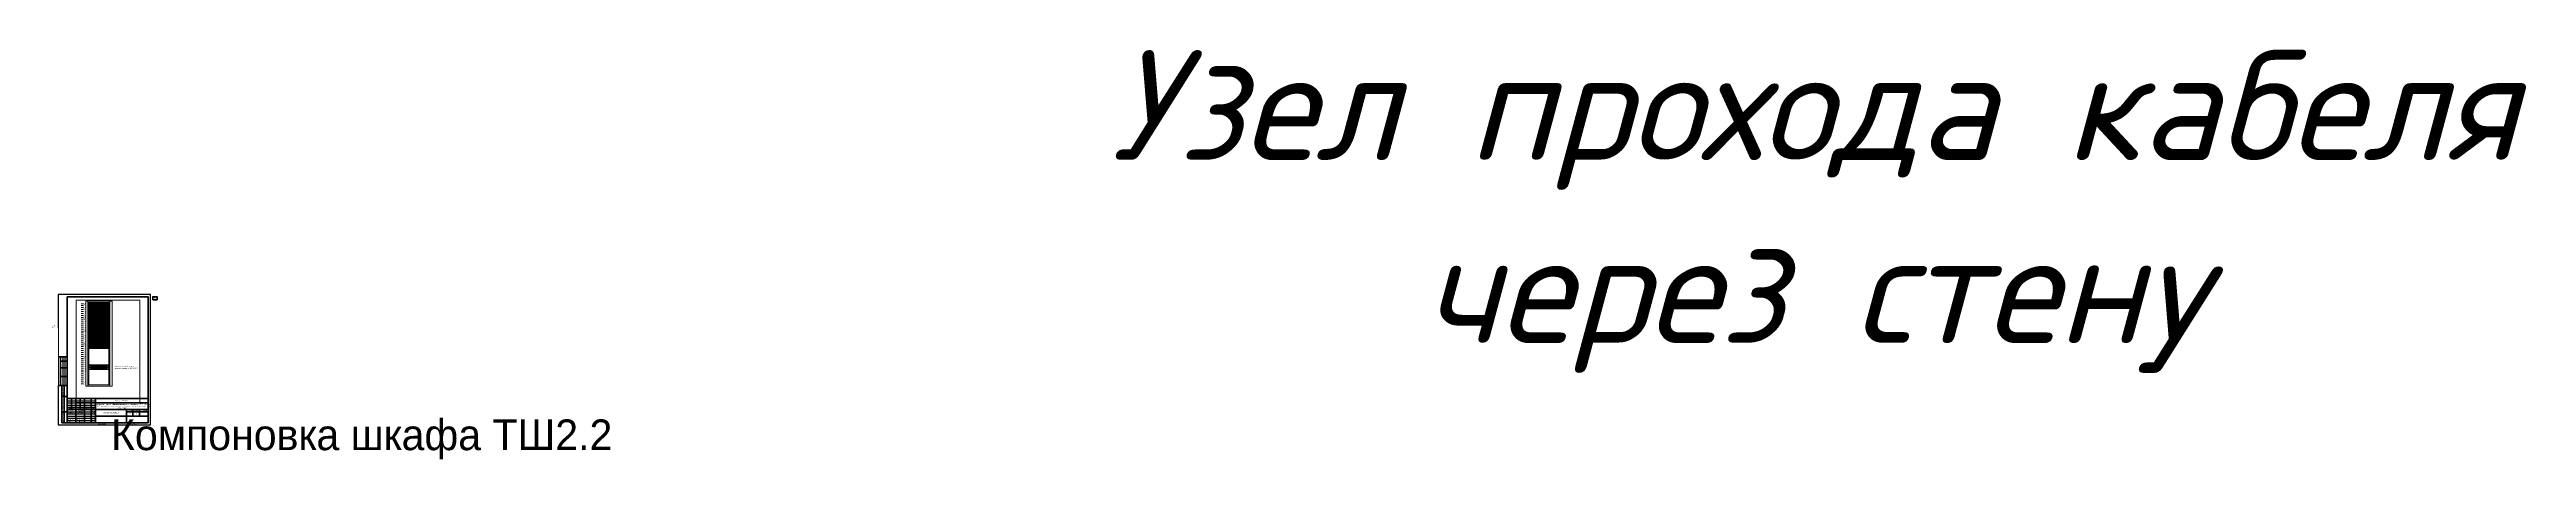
# Paper-space layout '11Компоновка шкафа ТШ1 СБ' of a CAD drawing. Extents: x -20 to 5624, y -79 to 855.
# The model-space entities are those that its viewports show. They can reach past a viewport. Long polylines and large blocks are cut down to what shows.
import ezdxf
from ezdxf import colors
from ezdxf.entities.mleader import LeaderData, LeaderLine
from ezdxf.enums import TextEntityAlignment as Align
from ezdxf.math import Vec2, Vec3

# ---------------------------------------------------------------- set-up
doc = ezdxf.new("R2018")
doc.units = 0
doc.header["$LTSCALE"] = 100
doc.set_wipeout_variables(frame=1)
doc.layers.get('Defpoints').update_dxf_attribs({"color": 42})
for name, color, linetype in [('PDF _KIP_TEKST', 7, 'Continuous'), ('PDF _KIP_стойка', 7, 'Continuous'), ('PDF _СКС схема', 7, 'Continuous'), ('PDF _Текст', 7, 'Continuous'), ('СС. Текст', 7, 'Continuous')]:
    doc.layers.add(name, color=color, linetype=linetype)
doc.layers.add('PDF _СКУД', color=190, linetype='Continuous', true_color=0x7f00ff)
doc.styles.add('ISOCPEUR', font='isocpeui.ttf', dxfattribs={"height": 250})
doc.styles.get("Standard").update_dxf_attribs({"font": 'arial.ttf'})

# ---------------------------------------------------------------- blocks, each defined once
blk = doc.blocks.new('*U94')
at = {"linetype": 'Continuous', "lineweight": 25}
for p, q in [((210, 297), (0, 297)), ((0, 297), (0, 0)), ((210, 0), (210, 297)), ((10, 155), (10, 90)), ((15, 155), (15, 90)), ((0, 0), (210, 0)), ((20, 55), (85, 55)), ((20, 50), (85, 50)), ((20, 45), (85, 45)), ((20, 30), (85, 30)), ((20, 25), (85, 25)), ((20, 20), (85, 20)), ((20, 15), (85, 15)), ((20, 10), (85, 10))]:
    blk.add_line(p, q, dxfattribs=at)
at = {"linetype": 'Continuous', "lineweight": 60}
for p, q in [((205, 292), (20, 292)), ((20, 292), (20, 5)), ((205, 5), (205, 292)), ((20, 155), (0, 155)), ((5, 155), (5, 90)), ((20, 145), (5, 145)), ((20, 130), (5, 130)), ((20, 90), (0, 90)), ((20, 110), (5, 110)), ((8, 90), (8, 5)), ((8, 65), (20, 65)), ((13, 90), (13, 5)), ((20, 60), (205, 60)), ((20, 5), (20, 60)), ((30, 60), (30, 35)), ((40, 60), (40, 5)), ((50, 60), (50, 35)), ((60, 60), (60, 5)), ((75, 60), (75, 5)), ((85, 5), (85, 60)), ((205, 5), (205, 60)), ((8, 30), (20, 30)), ((8, 5), (20, 5)), ((20, 40), (85, 40)), ((20, 35), (205, 35)), ((20, 5), (205, 5)), ((85, 50), (205, 50)), ((85, 20), (205, 20)), ((155, 35), (155, 5)), ((155, 30), (205, 30)), ((170, 35), (170, 20)), ((185, 35), (185, 20))]:
    blk.add_line(p, q, dxfattribs=at)
at = {"linetype": 'Continuous', "lineweight": 40}
blk.add_line((155, 5), (155, 35), dxfattribs=at)
at = {"lineweight": 60}
blk.add_lwpolyline([(215, 285), (225, 285), (225, 292), (215, 292)], close=True, dxfattribs=at)
at = {"linetype": 'Continuous', "rotation": 90, "style": 'ISOCPEUR'}
for s, insert, char_height, width, attachment_point in [('Согласовано', (-17.5, 172.5), 3, 35, 5), ('20_Главный_специалист_ВК', (-12.5, 176), 2.5, 19, 4), ('Гл. спец ВК', (-12.5, 156), 2.5, 19, 4), ('01.26', (-12.5, 215), 2.5, 10, 5), ('21_Главный_специалист_ЭОМ', (-7.5, 176), 2.5, 19, 4), ('01.26', (-7.5, 215), 2.5, 10, 5), ('01.26', (-2.5, 215), 2.5, 10, 5), ('17_ГАП', (-12.5, 111), 2.5, 19, 4), ('01.26', (-12.5, 150), 2.5, 10, 5), ('Гл. спец ЭОМ', (-7.5, 156), 2.5, 19, 4), ('19_Главный_конструктор', (-7.5, 111), 2.5, 19, 4), ('01.26', (-7.5, 150), 2.5, 10, 5), ('18_Главный_специалист_ОВ', (-2.5, 111), 2.5, 19, 4), ('01.26', (-2.5, 150), 2.5, 10, 5), ('Согласовано', (2.5, 107.5), 2.5, 35, 5), ('ГАП', (-12.5, 91), 2.5, 19, 4), ('Гл. констр. ', (-7.5, 91), 2.5, 19, 4), ('Гл. спец ОВ', (-2.5, 91), 2.5, 19, 4), ('Подп. и дата', (10.5, 47.5), 2.5, 35, 5), ('Взам. инв. №', (10.5, 77.5), 2.5, 25, 5), ('Инв. № подл.', (10.5, 17.5), 2.5, 25, 5)]:
    blk.add_mtext(s, dxfattribs=dict(at, insert=insert, char_height=char_height, width=width, attachment_point=attachment_point))
at = {"linetype": 'Continuous', "char_height": 2.5, "style": 'ISOCPEUR'}
for s, insert, width, attachment_point in [('Разраб.', (21, 32.5), 19, 4), ('Проверил', (21, 27.5), 19, 4), ('Н. контр.', (21, 12.5), 19, 4), ('ГИП', (21, 7.5), 19, 4), ('Николенко', (41, 32.5), 19, 4), ('Маркова', (41, 27.5), 19, 4), ('Губарева', (41, 12.5), 19, 4), ('Маркова', (41, 7.5), 19, 4), ('06.26', (76.3, 32.5), 10, 4), ('06.26', (76.3, 27.5), 10, 4), ('06.26', (76.3, 12.5), 10, 4), ('06.26', (76.3, 7.4), 10, 4), ('Капитальный ремонт общеобразовательного учреждения (ГБОУ "Школа №429"), расположенного по адресу: г. Москва, 5-ая ул. Соколиной горы д.14. 1 этап', (145, 42.5), 120, 5), ('Копировал', (99.5, 2.5), 25, 5), ('16-25//Г-Р-ЭЧФ', (157, 55), 110, 6), ('Р', (162.5, 25), 15, 5), ('Формат', (170.5, 2.5), 16, 5)]:
    blk.add_mtext(s, dxfattribs=dict(at, insert=insert, width=width, attachment_point=attachment_point))
at = {"char_height": 2.5, "attachment_point": 5, "style": 'ISOCPEUR'}
for s, insert, width in [('Изм.', (25, 37.5), 10), ('Кол.уч', (35, 37.5), 10), ('Лист', (45, 37.5), 10), ('№док', (55, 37.5), 10), ('Подп.', (67.5, 37.5), 15), ('Дата', (80, 37.5), 10), ('Стадия', (162.5, 32.5), 15), ('Лист', (177.5, 32.5), 15), ('Листов', (195, 32.5), 20)]:
    blk.add_mtext(s, dxfattribs=dict(at, insert=insert, width=width))
at = {"linetype": 'Continuous', "insert": (120, 27.5), "char_height": 2.5, "width": 70, "attachment_point": 5, "line_spacing_factor": 0.8, "style": 'ISOCPEUR'}
blk.add_mtext('Электрочасофикация', dxfattribs=at)
at = {"style": 'ISOCPEUR'}
for tag, p in [('Сквозная_нумерация', (220, 288.5)), ('Форма3_номер_листа', (177.5, 25)), ('Форма3_количество_листов', (195, 25))]:
    blk.add_attdef(tag, text='', height=2.5, dxfattribs=at).set_placement(p, align=Align.MIDDLE_CENTER)
at = {"lineweight": 30, "flags": 104}
blk.add_attdef('Форма3_наименование_чертежа', text='', height=2.5, dxfattribs=at).set_placement((120, 12.5), align=Align.MIDDLE_CENTER)
at = {"style": 'ISOCPEUR'}
blk.add_attdef('Форма3_дополнительный_шифр', text='', height=2.5, dxfattribs=at).set_placement((156.7, 55), align=Align.MIDDLE_LEFT)
at = {"style": 'ISOCPEUR', "flags": 8}
blk.add_attdef('Формат', (178.5, 1.5), '', height=2.5, dxfattribs=at)
blk.add_wipeout([(-20, 220), (-0.5, 220), (-0.5, 90), (-20, 90)])

msp = doc.modelspace()

# ---------------------------------------------------------------- linework, layer by layer
at = {"layer": 'PDF _KIP_TEKST', "lineweight": 40}
for points in [[(69485819.9, -33452114.7), (69490619.4, -33452114.7), (69490619.4, -33452559.1), (69485819.9, -33452559.1)], [(69485819.9, -33452559.1), (69490619.4, -33452559.1), (69490619.4, -33453003.5), (69485819.9, -33453003.5)]]:
    msp.add_lwpolyline(points, close=True, dxfattribs=at)
at = {"layer": 'PDF _KIP_TEKST', "lineweight": 30}
for points in [[(69485913, -33452224.7), (69485913, -33452224.7)], [(69485913, -33452446.9), (69485913, -33452446.9)], [(69485913, -33452669.1), (69485913, -33452669.1)], [(69485913, -33452891.3), (69485913, -33452891.3)], [(69485987, -33452250.1), (69485938.4, -33452250.1)], [(69485938.4, -33452472.3), (69485987, -33452472.3)], [(69485987, -33452694.5), (69485938.4, -33452694.5)], [(69485938.4, -33452916.7), (69485987, -33452916.7)], [(69486012.4, -33452224.7), (69486012.4, -33452224.7)], [(69486012.4, -33452446.9), (69486012.4, -33452446.9)], [(69486012.4, -33452669.1), (69486012.4, -33452669.1)], [(69486012.4, -33452891.3), (69486012.4, -33452891.3)], [(69490426.8, -33452224.7), (69490426.8, -33452224.7)], [(69490426.8, -33452446.9), (69490426.8, -33452446.9)], [(69490426.8, -33452669.1), (69490426.8, -33452669.1)], [(69490426.8, -33452891.3), (69490426.8, -33452891.3)], [(69490452.2, -33452250.1), (69490503, -33452250.1)], [(69490503, -33452472.3), (69490452.2, -33452472.3)], [(69490452.2, -33452694.5), (69490503, -33452694.5)], [(69490503, -33452916.7), (69490452.2, -33452916.7)], [(69490526.3, -33452224.7), (69490526.3, -33452224.7)], [(69490526.3, -33452446.9), (69490526.3, -33452446.9)], [(69490526.3, -33452669.1), (69490526.3, -33452669.1)], [(69490526.3, -33452891.3), (69490526.3, -33452891.3)]]:
    msp.add_lwpolyline(points, dxfattribs=at)
for points in [[(69485939.4, -33452248, -0.41420837), (69485915.1, -33452223.7, -0.41420837), (69485938.4, -33452199.3), (69485987, -33452199.3, -0.41420837), (69486012.4, -33452223.7, -0.41420837), (69485988.1, -33452248)], [(69485988.1, -33452470.2, 0.41420837), (69486012.4, -33452445.9, 0.41420837), (69485987, -33452421.5), (69485938.4, -33452421.5, 0.41420837), (69485915.1, -33452445.9, 0.41420837), (69485939.4, -33452470.2)], [(69485939.4, -33452692.4, -0.41420837), (69485915.1, -33452668.1, -0.41420837), (69485938.4, -33452643.7), (69485987, -33452643.7, -0.41420837), (69486012.4, -33452668.1, -0.41420837), (69485988.1, -33452692.4)], [(69485988.1, -33452914.6, 0.41420837), (69486012.4, -33452890.3, 0.41420837), (69485987, -33452865.9), (69485938.4, -33452865.9, 0.41420837), (69485915.1, -33452890.3, 0.41420837), (69485939.4, -33452914.6)], [(69490504.1, -33452248, 0.41420022), (69490528.4, -33452223.7, 0.41420022), (69490503, -33452199.3), (69490452.2, -33452199.3, 0.41420022), (69490428.9, -33452223.7, 0.41420022), (69490453.3, -33452248)], [(69490453.3, -33452470.2, -0.41420022), (69490428.9, -33452445.9, -0.41420022), (69490452.2, -33452421.5), (69490503, -33452421.5, -0.41420022), (69490528.4, -33452445.9, -0.41420022), (69490504.1, -33452470.2)], [(69490504.1, -33452692.4, 0.41420022), (69490528.4, -33452668.1, 0.41420022), (69490503, -33452643.7), (69490452.2, -33452643.7, 0.41420022), (69490428.9, -33452668.1, 0.41420022), (69490453.3, -33452692.4)], [(69490453.3, -33452914.6, -0.41420022), (69490428.9, -33452890.3, -0.41420022), (69490452.2, -33452865.9), (69490503, -33452865.9, -0.41420022), (69490528.4, -33452890.3, -0.41420022), (69490504.1, -33452914.6)]]:
    msp.add_lwpolyline(points, format="xyb", dxfattribs=at)
at = {"layer": 'PDF _KIP_стойка', "lineweight": 40}
for points in [[(69486505.5, -33452114.7), (69489935.9, -33452114.7), (69489935.9, -33452559.1), (69486505.5, -33452559.1)], [(69486505.5, -33452559.1), (69489935.9, -33452559.1), (69489935.9, -33453003.5), (69486505.5, -33453003.5)]]:
    msp.add_lwpolyline(points, close=True, dxfattribs=at)
at = {"layer": 'PDF _KIP_стойка', "lineweight": 30}
for points in [[(69486505.5, -33452364.4), (69486746.8, -33452364.4), (69486928.7, -33452224.7), (69489935.9, -33452224.7)], [(69489935.9, -33452324.2), (69488105.4, -33452324.2), (69487912.8, -33452472.3), (69487294.8, -33452472.3), (69487203.9, -33452398.2), (69486505.5, -33452398.2)], [(69486505.5, -33452808.8), (69486746.8, -33452808.8), (69486928.7, -33452669.1), (69489935.9, -33452669.1)], [(69489935.9, -33452768.6), (69488105.4, -33452768.6), (69487912.8, -33452916.7), (69487294.8, -33452916.7), (69487203.9, -33452842.6), (69486505.5, -33452842.6)]]:
    msp.add_lwpolyline(points, dxfattribs=at)
for points in [[(69487491.7, -33452415.2), (69487534, -33452415.2), (69487534, -33452438.4), (69487491.7, -33452438.4)], [(69487491.7, -33452859.6), (69487534, -33452859.6), (69487534, -33452882.9), (69487491.7, -33452882.9)], [(69487690.6, -33452415.2), (69487732.9, -33452415.2), (69487732.9, -33452438.4), (69487690.6, -33452438.4)], [(69487690.6, -33452859.6), (69487732.9, -33452859.6), (69487732.9, -33452882.9), (69487690.6, -33452882.9)]]:
    msp.add_lwpolyline(points, close=True, dxfattribs=at)
at = {"layer": 'PDF _СКС схема', "lineweight": 0}
for points in [[(69484685.6, -33438113.9), (69484186.1, -33438113.9)], [(69484685.6, -33438558.3), (69484186.1, -33438558.3)], [(69484685.6, -33439002.7), (69484186.1, -33439002.7)], [(69484685.6, -33439447.1), (69484186.1, -33439447.1)], [(69484685.6, -33439891.5), (69484186.1, -33439891.5)], [(69484685.6, -33440335.9), (69484186.1, -33440335.9)], [(69485690.8, -33437559.4), (69485690.8, -33437891.7), (69485690.8, -33438336.1), (69485690.8, -33438780.5), (69485690.8, -33439224.9), (69485690.8, -33439669.3), (69485690.8, -33440113.7), (69485690.8, -33440558.1), (69485690.8, -33441002.5), (69485690.8, -33441446.9), (69485690.8, -33441891.3), (69485690.8, -33442335.7), (69485690.8, -33442780.1), (69485690.8, -33443224.5), (69485690.8, -33443668.9), (69485690.8, -33444113.3), (69485690.8, -33444557.7), (69485690.8, -33445002.1), (69485690.8, -33445446.5), (69485690.8, -33445890.9), (69485690.8, -33446337.4), (69485690.8, -33446781.8), (69485690.8, -33447226.2), (69485690.8, -33447670.7), (69485690.8, -33448115.1), (69485690.8, -33448559.5), (69485690.8, -33449003.9), (69485690.8, -33449448.3), (69485690.8, -33449892.7), (69485690.8, -33450337.1), (69485690.8, -33450781.5), (69485690.8, -33451225.9), (69485690.8, -33451670.3), (69485690.8, -33452114.7), (69485690.8, -33452559.1), (69485690.8, -33453003.5), (69485690.8, -33453447.9), (69485690.8, -33453892.3), (69485690.8, -33454336.7), (69485690.8, -33454781.1), (69485690.8, -33455225.5), (69485690.8, -33455669.9), (69485690.8, -33456114.3), (69485690.8, -33456558.7), (69485690.8, -33456890.9)], [(69485690.8, -33437819.7), (69490680.8, -33437819.7)], [(69485932, -33437819.7), (69485932, -33437891.7), (69485932, -33438336.1), (69485932, -33438780.5), (69485932, -33439224.9), (69485932, -33439669.3), (69485932, -33440113.7), (69485932, -33440558.1), (69485932, -33441002.5), (69485932, -33441446.9), (69485932, -33441891.3), (69485932, -33442335.7), (69485932, -33442780.1), (69485932, -33443224.5), (69485932, -33443668.9), (69485932, -33444113.3), (69485932, -33444557.7), (69485932, -33445002.1), (69485932, -33445446.5), (69485932, -33445890.9), (69485932, -33446337.4), (69485932, -33446781.8), (69485932, -33447226.2), (69485932, -33447670.7), (69485932, -33448115.1), (69485932, -33448559.5), (69485932, -33449003.9), (69485932, -33449448.3), (69485932, -33449892.7), (69485932, -33450337.1), (69485932, -33450781.5), (69485932, -33451225.9), (69485932, -33451670.3), (69485932, -33452114.7), (69485932, -33452559.1), (69485932, -33453003.5), (69485932, -33453447.9), (69485932, -33453892.3), (69485932, -33454336.7), (69485932, -33454781.1), (69485932, -33455225.5), (69485932, -33455669.9), (69485932, -33456114.3), (69485932, -33456558.7), (69485932, -33456630.6)], [(69490441.6, -33437819.7), (69490441.6, -33437891.7), (69490441.6, -33438336.1), (69490441.6, -33438780.5), (69490441.6, -33439224.9), (69490441.6, -33439669.3), (69490441.6, -33440113.7), (69490441.6, -33440558.1), (69490441.6, -33441002.5), (69490441.6, -33441446.9), (69490441.6, -33441891.3), (69490441.6, -33442335.7), (69490441.6, -33442780.1), (69490441.6, -33443224.5), (69490441.6, -33443668.9), (69490441.6, -33444113.3), (69490441.6, -33444557.7), (69490441.6, -33445002.1), (69490441.6, -33445446.5), (69490441.6, -33445890.9), (69490441.6, -33446337.4), (69490441.6, -33446781.8), (69490441.6, -33447226.2), (69490441.6, -33447670.7), (69490441.6, -33448115.1), (69490441.6, -33448559.5), (69490441.6, -33449003.9), (69490441.6, -33449448.3), (69490441.6, -33449892.7), (69490441.6, -33450337.1), (69490441.6, -33450781.5), (69490441.6, -33451225.9), (69490441.6, -33451670.3), (69490441.6, -33452114.7), (69490441.6, -33452559.1), (69490441.6, -33453003.5), (69490441.6, -33453447.9), (69490441.6, -33453892.3), (69490441.6, -33454336.7), (69490441.6, -33454781.1), (69490441.6, -33455225.5), (69490441.6, -33455669.9), (69490441.6, -33456114.3), (69490441.6, -33456558.7), (69490441.6, -33456630.6)], [(69490680.8, -33437559.4), (69490680.8, -33437891.7), (69490680.8, -33438336.1), (69490680.8, -33438780.5), (69490680.8, -33439224.9), (69490680.8, -33439669.3), (69490680.8, -33440113.7), (69490680.8, -33440558.1), (69490680.8, -33441002.5), (69490680.8, -33441446.9), (69490680.8, -33441891.3), (69490680.8, -33442335.7), (69490680.8, -33442780.1), (69490680.8, -33443224.5), (69490680.8, -33443668.9), (69490680.8, -33444113.3), (69490680.8, -33444557.7), (69490680.8, -33445002.1), (69490680.8, -33445446.5), (69490680.8, -33445890.9), (69490680.8, -33446337.4), (69490680.8, -33446781.8), (69490680.8, -33447226.2), (69490680.8, -33447670.7), (69490680.8, -33448115.1), (69490680.8, -33448559.5), (69490680.8, -33449003.9), (69490680.8, -33449448.3), (69490680.8, -33449892.7), (69490680.8, -33450337.1), (69490680.8, -33450781.5), (69490680.8, -33451225.9), (69490680.8, -33451670.3), (69490680.8, -33452114.7), (69490680.8, -33452559.1), (69490680.8, -33453003.5), (69490680.8, -33453447.9), (69490680.8, -33453892.3), (69490680.8, -33454336.7), (69490680.8, -33454781.1), (69490680.8, -33455225.5), (69490680.8, -33455669.9), (69490680.8, -33456114.3), (69490680.8, -33456558.7), (69490680.8, -33456890.9)], [(69484685.6, -33440780.3), (69484186.1, -33440780.3)], [(69484685.6, -33441224.7), (69484186.1, -33441224.7)], [(69484685.6, -33441669.1), (69484186.1, -33441669.1)], [(69484685.6, -33442113.5), (69484186.1, -33442113.5)], [(69484685.6, -33442557.9), (69484186.1, -33442557.9)], [(69484685.6, -33443002.3), (69484186.1, -33443002.3)], [(69484685.6, -33443446.7), (69484186.1, -33443446.7)], [(69484685.6, -33443891.1), (69484186.1, -33443891.1)], [(69484685.6, -33444335.5), (69484186.1, -33444335.5)], [(69484685.6, -33444779.9), (69484186.1, -33444779.9)], [(69484685.6, -33445224.3), (69484186.1, -33445224.3)], [(69484685.6, -33445668.7), (69484186.1, -33445668.7)], [(69484685.6, -33446113.1), (69484186.1, -33446113.1)], [(69484685.6, -33446559.6), (69484186.1, -33446559.6)], [(69484685.6, -33447004), (69484186.1, -33447004)], [(69484685.6, -33447448.4), (69484186.1, -33447448.4)], [(69484685.6, -33447892.9), (69484186.1, -33447892.9)], [(69484685.6, -33448337.3), (69484186.1, -33448337.3)], [(69484685.6, -33448781.7), (69484186.1, -33448781.7)], [(69484685.6, -33449226.1), (69484186.1, -33449226.1)], [(69484685.6, -33449670.5), (69484186.1, -33449670.5)], [(69484685.6, -33450114.9), (69484186.1, -33450114.9)], [(69484685.6, -33450559.3), (69484186.1, -33450559.3)], [(69484685.6, -33451003.7), (69484186.1, -33451003.7)], [(69484685.6, -33451448.1), (69484186.1, -33451448.1)], [(69484685.6, -33451892.5), (69484186.1, -33451892.5)], [(69484685.6, -33452336.9), (69484186.1, -33452336.9)], [(69484685.6, -33452781.3), (69484186.1, -33452781.3)], [(69484685.6, -33453225.7), (69484186.1, -33453225.7)], [(69484685.6, -33453670.1), (69484186.1, -33453670.1)], [(69484685.6, -33454114.5), (69484186.1, -33454114.5)], [(69484685.6, -33454558.9), (69484186.1, -33454558.9)], [(69484685.6, -33455003.3), (69484186.1, -33455003.3)], [(69484685.6, -33455447.7), (69484186.1, -33455447.7)], [(69484685.6, -33455892.1), (69484186.1, -33455892.1)], [(69484685.6, -33456336.5), (69484186.1, -33456336.5)], [(69485690.8, -33456630.6), (69490680.8, -33456630.6)]]:
    msp.add_lwpolyline(points, dxfattribs=at)
for points in [[(69491186.5, -33456558.7), (69491186.5, -33456114.3), (69491186.5, -33455669.9), (69491186.5, -33455225.5), (69491186.5, -33454781.1), (69491186.5, -33454336.7), (69491186.5, -33453892.3), (69491186.5, -33453447.9), (69491186.5, -33453003.5), (69491186.5, -33452559.1), (69491186.5, -33452114.7), (69491186.5, -33451670.3), (69491186.5, -33451225.9), (69491186.5, -33450781.5), (69491186.5, -33450337.1), (69491186.5, -33449892.7), (69491186.5, -33449448.3), (69491186.5, -33449003.9), (69491186.5, -33448559.5), (69491186.5, -33448115.1), (69491186.5, -33447670.7), (69491186.5, -33447226.2), (69491186.5, -33446781.8), (69491186.5, -33446337.4), (69491186.5, -33445890.9), (69491186.5, -33445446.5), (69491186.5, -33445002.1), (69491186.5, -33444557.7), (69491186.5, -33444113.3), (69491186.5, -33443668.9), (69491186.5, -33443224.5), (69491186.5, -33442780.1), (69491186.5, -33442335.7), (69491186.5, -33441891.3), (69491186.5, -33441446.9), (69491186.5, -33441002.5), (69491186.5, -33440558.1), (69491186.5, -33440113.7), (69491186.5, -33439669.3), (69491186.5, -33439224.9), (69491186.5, -33438780.5), (69491186.5, -33438336.1), (69491186.5, -33437891.7), (69491186.5, -33437559.4), (69485187.1, -33437559.4), (69485187.1, -33437891.7), (69485187.1, -33438336.1), (69485187.1, -33438780.5), (69485187.1, -33439224.9), (69485187.1, -33439669.3), (69485187.1, -33440113.7), (69485187.1, -33440558.1), (69485187.1, -33441002.5), (69485187.1, -33441446.9), (69485187.1, -33441891.3), (69485187.1, -33442335.7), (69485187.1, -33442780.1), (69485187.1, -33443224.5), (69485187.1, -33443668.9), (69485187.1, -33444113.3), (69485187.1, -33444557.7), (69485187.1, -33445002.1), (69485187.1, -33445446.5), (69485187.1, -33445890.9), (69485187.1, -33446337.4), (69485187.1, -33446781.8), (69485187.1, -33447226.2), (69485187.1, -33447670.7), (69485187.1, -33448115.1), (69485187.1, -33448559.5), (69485187.1, -33449003.9), (69485187.1, -33449448.3), (69485187.1, -33449892.7), (69485187.1, -33450337.1), (69485187.1, -33450781.5), (69485187.1, -33451225.9), (69485187.1, -33451670.3), (69485187.1, -33452114.7), (69485187.1, -33452559.1), (69485187.1, -33453003.5), (69485187.1, -33453447.9), (69485187.1, -33453892.3), (69485187.1, -33454336.7), (69485187.1, -33454781.1), (69485187.1, -33455225.5), (69485187.1, -33455669.9), (69485187.1, -33456114.3), (69485187.1, -33456558.7), (69485187.1, -33456890.9), (69491186.5, -33456890.9)], [(69485902.4, -33437997.5), (69485819.9, -33437997.5), (69485819.9, -33437915), (69485902.4, -33437915)], [(69485902.4, -33438156.2), (69485819.9, -33438156.2), (69485819.9, -33438073.7), (69485902.4, -33438073.7)], [(69485902.4, -33438314.9), (69485819.9, -33438314.9), (69485819.9, -33438232.4), (69485902.4, -33438232.4)], [(69485902.4, -33438441.9), (69485819.9, -33438441.9), (69485819.9, -33438359.4), (69485902.4, -33438359.4)], [(69485902.4, -33438600.6), (69485819.9, -33438600.6), (69485819.9, -33438518.1), (69485902.4, -33438518.1)], [(69485902.4, -33438759.3), (69485819.9, -33438759.3), (69485819.9, -33438676.8), (69485902.4, -33438676.8)], [(69485902.4, -33438886.3), (69485819.9, -33438886.3), (69485819.9, -33438803.8), (69485902.4, -33438803.8)], [(69485902.4, -33439045), (69485819.9, -33439045), (69485819.9, -33438962.5), (69485902.4, -33438962.5)], [(69485902.4, -33439203.7), (69485819.9, -33439203.7), (69485819.9, -33439121.2), (69485902.4, -33439121.2)], [(69485902.4, -33439330.7), (69485819.9, -33439330.7), (69485819.9, -33439248.2), (69485902.4, -33439248.2)], [(69485902.4, -33439489.4), (69485819.9, -33439489.4), (69485819.9, -33439406.9), (69485902.4, -33439406.9)], [(69485902.4, -33439648.1), (69485819.9, -33439648.1), (69485819.9, -33439565.6), (69485902.4, -33439565.6)], [(69485902.4, -33439775.1), (69485819.9, -33439775.1), (69485819.9, -33439692.6), (69485902.4, -33439692.6)], [(69485902.4, -33439933.8), (69485819.9, -33439933.8), (69485819.9, -33439851.3), (69485902.4, -33439851.3)], [(69485902.4, -33440092.5), (69485819.9, -33440092.5), (69485819.9, -33440010), (69485902.4, -33440010)], [(69485902.4, -33440219.5), (69485819.9, -33440219.5), (69485819.9, -33440137), (69485902.4, -33440137)], [(69485902.4, -33440378.2), (69485819.9, -33440378.2), (69485819.9, -33440295.7), (69485902.4, -33440295.7)], [(69485902.4, -33440536.9), (69485819.9, -33440536.9), (69485819.9, -33440454.4), (69485902.4, -33440454.4)], [(69485902.4, -33440663.9), (69485819.9, -33440663.9), (69485819.9, -33440581.4), (69485902.4, -33440581.4)], [(69485902.4, -33440822.6), (69485819.9, -33440822.6), (69485819.9, -33440740.1), (69485902.4, -33440740.1)], [(69490553.8, -33437997.5), (69490469.1, -33437997.5), (69490469.1, -33437915), (69490553.8, -33437915)], [(69490553.8, -33438156.2), (69490469.1, -33438156.2), (69490469.1, -33438073.7), (69490553.8, -33438073.7)], [(69490553.8, -33438314.9), (69490469.1, -33438314.9), (69490469.1, -33438232.4), (69490553.8, -33438232.4)], [(69490553.8, -33438441.9), (69490469.1, -33438441.9), (69490469.1, -33438359.4), (69490553.8, -33438359.4)], [(69490553.8, -33438600.6), (69490469.1, -33438600.6), (69490469.1, -33438518.1), (69490553.8, -33438518.1)], [(69490553.8, -33438759.3), (69490469.1, -33438759.3), (69490469.1, -33438676.8), (69490553.8, -33438676.8)], [(69490553.8, -33438886.3), (69490469.1, -33438886.3), (69490469.1, -33438803.8), (69490553.8, -33438803.8)], [(69490553.8, -33439045), (69490469.1, -33439045), (69490469.1, -33438962.5), (69490553.8, -33438962.5)], [(69490553.8, -33439203.7), (69490469.1, -33439203.7), (69490469.1, -33439121.2), (69490553.8, -33439121.2)], [(69490553.8, -33439330.7), (69490469.1, -33439330.7), (69490469.1, -33439248.2), (69490553.8, -33439248.2)], [(69490553.8, -33439489.4), (69490469.1, -33439489.4), (69490469.1, -33439406.9), (69490553.8, -33439406.9)], [(69490553.8, -33439648.1), (69490469.1, -33439648.1), (69490469.1, -33439565.6), (69490553.8, -33439565.6)], [(69490553.8, -33439775.1), (69490469.1, -33439775.1), (69490469.1, -33439692.6), (69490553.8, -33439692.6)], [(69490553.8, -33439933.8), (69490469.1, -33439933.8), (69490469.1, -33439851.3), (69490553.8, -33439851.3)], [(69490553.8, -33440092.5), (69490469.1, -33440092.5), (69490469.1, -33440010), (69490553.8, -33440010)], [(69490553.8, -33440219.5), (69490469.1, -33440219.5), (69490469.1, -33440137), (69490553.8, -33440137)], [(69490553.8, -33440378.2), (69490469.1, -33440378.2), (69490469.1, -33440295.7), (69490553.8, -33440295.7)], [(69490553.8, -33440536.9), (69490469.1, -33440536.9), (69490469.1, -33440454.4), (69490553.8, -33440454.4)], [(69490553.8, -33440663.9), (69490469.1, -33440663.9), (69490469.1, -33440581.4), (69490553.8, -33440581.4)], [(69490553.8, -33440822.6), (69490469.1, -33440822.6), (69490469.1, -33440740.1), (69490553.8, -33440740.1)], [(69485902.4, -33440981.3), (69485819.9, -33440981.3), (69485819.9, -33440898.8), (69485902.4, -33440898.8)], [(69485902.4, -33441108.3), (69485819.9, -33441108.3), (69485819.9, -33441025.8), (69485902.4, -33441025.8)], [(69485902.4, -33441267), (69485819.9, -33441267), (69485819.9, -33441184.5), (69485902.4, -33441184.5)], [(69485902.4, -33441425.7), (69485819.9, -33441425.7), (69485819.9, -33441343.2), (69485902.4, -33441343.2)], [(69485902.4, -33441552.7), (69485819.9, -33441552.7), (69485819.9, -33441470.2), (69485902.4, -33441470.2)], [(69485902.4, -33441711.4), (69485819.9, -33441711.4), (69485819.9, -33441628.9), (69485902.4, -33441628.9)], [(69485902.4, -33441870.1), (69485819.9, -33441870.1), (69485819.9, -33441787.6), (69485902.4, -33441787.6)], [(69485902.4, -33441997.1), (69485819.9, -33441997.1), (69485819.9, -33441914.6), (69485902.4, -33441914.6)], [(69485902.4, -33442155.8), (69485819.9, -33442155.8), (69485819.9, -33442073.3), (69485902.4, -33442073.3)], [(69485902.4, -33442314.5), (69485819.9, -33442314.5), (69485819.9, -33442232), (69485902.4, -33442232)], [(69485902.4, -33442441.5), (69485819.9, -33442441.5), (69485819.9, -33442359), (69485902.4, -33442359)], [(69485902.4, -33442600.2), (69485819.9, -33442600.2), (69485819.9, -33442517.7), (69485902.4, -33442517.7)], [(69485902.4, -33442759), (69485819.9, -33442759), (69485819.9, -33442676.4), (69485902.4, -33442676.4)], [(69485902.4, -33442885.9), (69485819.9, -33442885.9), (69485819.9, -33442803.4), (69485902.4, -33442803.4)], [(69485902.4, -33443044.6), (69485819.9, -33443044.6), (69485819.9, -33442962.1), (69485902.4, -33442962.1)], [(69485902.4, -33443203.4), (69485819.9, -33443203.4), (69485819.9, -33443120.8), (69485902.4, -33443120.8)], [(69485902.4, -33443330.3), (69485819.9, -33443330.3), (69485819.9, -33443247.8), (69485902.4, -33443247.8)], [(69485902.4, -33443489), (69485819.9, -33443489), (69485819.9, -33443406.5), (69485902.4, -33443406.5)], [(69485902.4, -33443647.8), (69485819.9, -33443647.8), (69485819.9, -33443565.2), (69485902.4, -33443565.2)], [(69485902.4, -33443774.7), (69485819.9, -33443774.7), (69485819.9, -33443692.2), (69485902.4, -33443692.2)], [(69485902.4, -33443933.4), (69485819.9, -33443933.4), (69485819.9, -33443850.9), (69485902.4, -33443850.9)], [(69485902.4, -33444092.2), (69485819.9, -33444092.2), (69485819.9, -33444009.6), (69485902.4, -33444009.6)], [(69485902.4, -33444219.1), (69485819.9, -33444219.1), (69485819.9, -33444136.6), (69485902.4, -33444136.6)], [(69485902.4, -33444377.8), (69485819.9, -33444377.8), (69485819.9, -33444295.3), (69485902.4, -33444295.3)], [(69485902.4, -33444536.6), (69485819.9, -33444536.6), (69485819.9, -33444454), (69485902.4, -33444454)], [(69485902.4, -33444663.5), (69485819.9, -33444663.5), (69485819.9, -33444581), (69485902.4, -33444581)], [(69485902.4, -33444822.2), (69485819.9, -33444822.2), (69485819.9, -33444739.7), (69485902.4, -33444739.7)], [(69485902.4, -33444981), (69485819.9, -33444981), (69485819.9, -33444898.4), (69485902.4, -33444898.4)], [(69485902.4, -33445107.9), (69485819.9, -33445107.9), (69485819.9, -33445025.4), (69485902.4, -33445025.4)], [(69485902.4, -33445266.6), (69485819.9, -33445266.6), (69485819.9, -33445184.1), (69485902.4, -33445184.1)], [(69485902.4, -33445425.4), (69485819.9, -33445425.4), (69485819.9, -33445342.8), (69485902.4, -33445342.8)], [(69485902.4, -33445552.3), (69485819.9, -33445552.3), (69485819.9, -33445469.8), (69485902.4, -33445469.8)], [(69485902.4, -33445711), (69485819.9, -33445711), (69485819.9, -33445628.5), (69485902.4, -33445628.5)], [(69485902.4, -33445869.8), (69485819.9, -33445869.8), (69485819.9, -33445787.2), (69485902.4, -33445787.2)], [(69485902.4, -33445996.7), (69485819.9, -33445996.7), (69485819.9, -33445914.2), (69485902.4, -33445914.2)], [(69485902.4, -33446155.5), (69485819.9, -33446155.5), (69485819.9, -33446072.9), (69485902.4, -33446072.9)], [(69485902.4, -33446314.2), (69485819.9, -33446314.2), (69485819.9, -33446231.6), (69485902.4, -33446231.6)], [(69485902.4, -33446441.1), (69485819.9, -33446441.1), (69485819.9, -33446358.6), (69485902.4, -33446358.6)], [(69490553.8, -33440981.3), (69490469.1, -33440981.3), (69490469.1, -33440898.8), (69490553.8, -33440898.8)], [(69490553.8, -33441108.3), (69490469.1, -33441108.3), (69490469.1, -33441025.8), (69490553.8, -33441025.8)], [(69490553.8, -33441267), (69490469.1, -33441267), (69490469.1, -33441184.5), (69490553.8, -33441184.5)], [(69490553.8, -33441425.7), (69490469.1, -33441425.7), (69490469.1, -33441343.2), (69490553.8, -33441343.2)], [(69490553.8, -33441552.7), (69490469.1, -33441552.7), (69490469.1, -33441470.2), (69490553.8, -33441470.2)], [(69490553.8, -33441711.4), (69490469.1, -33441711.4), (69490469.1, -33441628.9), (69490553.8, -33441628.9)], [(69490553.8, -33441870.1), (69490469.1, -33441870.1), (69490469.1, -33441787.6), (69490553.8, -33441787.6)], [(69490553.8, -33441997.1), (69490469.1, -33441997.1), (69490469.1, -33441914.6), (69490553.8, -33441914.6)], [(69490553.8, -33442155.8), (69490469.1, -33442155.8), (69490469.1, -33442073.3), (69490553.8, -33442073.3)], [(69490553.8, -33442314.5), (69490469.1, -33442314.5), (69490469.1, -33442232), (69490553.8, -33442232)], [(69490553.8, -33442441.5), (69490469.1, -33442441.5), (69490469.1, -33442359), (69490553.8, -33442359)], [(69490553.8, -33442600.2), (69490469.1, -33442600.2), (69490469.1, -33442517.7), (69490553.8, -33442517.7)], [(69490553.8, -33442759), (69490469.1, -33442759), (69490469.1, -33442676.4), (69490553.8, -33442676.4)], [(69490553.8, -33442885.9), (69490469.1, -33442885.9), (69490469.1, -33442803.4), (69490553.8, -33442803.4)], [(69490553.8, -33443044.6), (69490469.1, -33443044.6), (69490469.1, -33442962.1), (69490553.8, -33442962.1)], [(69490553.8, -33443203.4), (69490469.1, -33443203.4), (69490469.1, -33443120.8), (69490553.8, -33443120.8)], [(69490553.8, -33443330.3), (69490469.1, -33443330.3), (69490469.1, -33443247.8), (69490553.8, -33443247.8)], [(69490553.8, -33443489), (69490469.1, -33443489), (69490469.1, -33443406.5), (69490553.8, -33443406.5)], [(69490553.8, -33443647.8), (69490469.1, -33443647.8), (69490469.1, -33443565.2), (69490553.8, -33443565.2)], [(69490553.8, -33443774.7), (69490469.1, -33443774.7), (69490469.1, -33443692.2), (69490553.8, -33443692.2)], [(69490553.8, -33443933.4), (69490469.1, -33443933.4), (69490469.1, -33443850.9), (69490553.8, -33443850.9)], [(69490553.8, -33444092.2), (69490469.1, -33444092.2), (69490469.1, -33444009.6), (69490553.8, -33444009.6)], [(69490553.8, -33444219.1), (69490469.1, -33444219.1), (69490469.1, -33444136.6), (69490553.8, -33444136.6)], [(69490553.8, -33444377.8), (69490469.1, -33444377.8), (69490469.1, -33444295.3), (69490553.8, -33444295.3)], [(69490553.8, -33444536.6), (69490469.1, -33444536.6), (69490469.1, -33444454), (69490553.8, -33444454)], [(69490553.8, -33444663.5), (69490469.1, -33444663.5), (69490469.1, -33444581), (69490553.8, -33444581)], [(69490553.8, -33444822.2), (69490469.1, -33444822.2), (69490469.1, -33444739.7), (69490553.8, -33444739.7)], [(69490553.8, -33444981), (69490469.1, -33444981), (69490469.1, -33444898.4), (69490553.8, -33444898.4)], [(69490553.8, -33445107.9), (69490469.1, -33445107.9), (69490469.1, -33445025.4), (69490553.8, -33445025.4)], [(69490553.8, -33445266.6), (69490469.1, -33445266.6), (69490469.1, -33445184.1), (69490553.8, -33445184.1)], [(69490553.8, -33445425.4), (69490469.1, -33445425.4), (69490469.1, -33445342.8), (69490553.8, -33445342.8)], [(69490553.8, -33445552.3), (69490469.1, -33445552.3), (69490469.1, -33445469.8), (69490553.8, -33445469.8)], [(69490553.8, -33445711), (69490469.1, -33445711), (69490469.1, -33445628.5), (69490553.8, -33445628.5)], [(69490553.8, -33445869.8), (69490469.1, -33445869.8), (69490469.1, -33445787.2), (69490553.8, -33445787.2)], [(69490553.8, -33445996.7), (69490469.1, -33445996.7), (69490469.1, -33445914.2), (69490553.8, -33445914.2)], [(69490553.8, -33446155.5), (69490469.1, -33446155.5), (69490469.1, -33446072.9), (69490553.8, -33446072.9)], [(69490553.8, -33446314.2), (69490469.1, -33446314.2), (69490469.1, -33446231.6), (69490553.8, -33446231.6)], [(69490553.8, -33446441.1), (69490469.1, -33446441.1), (69490469.1, -33446358.6), (69490553.8, -33446358.6)], [(69485902.4, -33446599.9), (69485819.9, -33446599.9), (69485819.9, -33446517.3), (69485902.4, -33446517.3)], [(69485902.4, -33446758.6), (69485819.9, -33446758.6), (69485819.9, -33446676), (69485902.4, -33446676)], [(69485902.4, -33446885.5), (69485819.9, -33446885.5), (69485819.9, -33446803), (69485902.4, -33446803)], [(69485902.4, -33447044.3), (69485819.9, -33447044.3), (69485819.9, -33446961.7), (69485902.4, -33446961.7)], [(69485902.4, -33447203), (69485819.9, -33447203), (69485819.9, -33447120.4), (69485902.4, -33447120.4)], [(69485902.4, -33447329.9), (69485819.9, -33447329.9), (69485819.9, -33447247.4), (69485902.4, -33447247.4)], [(69485902.4, -33447488.7), (69485819.9, -33447488.7), (69485819.9, -33447406.1), (69485902.4, -33447406.1)], [(69485902.4, -33447647.4), (69485819.9, -33447647.4), (69485819.9, -33447564.8), (69485902.4, -33447564.8)], [(69485902.4, -33447774.3), (69485819.9, -33447774.3), (69485819.9, -33447691.8), (69485902.4, -33447691.8)], [(69485902.4, -33447933.1), (69485819.9, -33447933.1), (69485819.9, -33447850.5), (69485902.4, -33447850.5)], [(69485902.4, -33448091.8), (69485819.9, -33448091.8), (69485819.9, -33448009.2), (69485902.4, -33448009.2)], [(69485902.4, -33448218.7), (69485819.9, -33448218.7), (69485819.9, -33448136.2), (69485902.4, -33448136.2)], [(69485902.4, -33448377.5), (69485819.9, -33448377.5), (69485819.9, -33448294.9), (69485902.4, -33448294.9)], [(69485902.4, -33448536.2), (69485819.9, -33448536.2), (69485819.9, -33448453.6), (69485902.4, -33448453.6)], [(69485902.4, -33448663.1), (69485819.9, -33448663.1), (69485819.9, -33448580.6), (69485902.4, -33448580.6)], [(69485902.4, -33448821.9), (69485819.9, -33448821.9), (69485819.9, -33448739.3), (69485902.4, -33448739.3)], [(69485902.4, -33448980.6), (69485819.9, -33448980.6), (69485819.9, -33448898), (69485902.4, -33448898)], [(69485902.4, -33449107.6), (69485819.9, -33449107.6), (69485819.9, -33449025), (69485902.4, -33449025)], [(69485902.4, -33449266.3), (69485819.9, -33449266.3), (69485819.9, -33449183.7), (69485902.4, -33449183.7)], [(69485902.4, -33449425), (69485819.9, -33449425), (69485819.9, -33449342.4), (69485902.4, -33449342.4)], [(69485902.4, -33449552), (69485819.9, -33449552), (69485819.9, -33449469.4), (69485902.4, -33449469.4)], [(69485902.4, -33449710.7), (69485819.9, -33449710.7), (69485819.9, -33449628.1), (69485902.4, -33449628.1)], [(69485902.4, -33449869.4), (69485819.9, -33449869.4), (69485819.9, -33449786.9), (69485902.4, -33449786.9)], [(69485902.4, -33449996.4), (69485819.9, -33449996.4), (69485819.9, -33449913.8), (69485902.4, -33449913.8)], [(69485902.4, -33450155.1), (69485819.9, -33450155.1), (69485819.9, -33450072.5), (69485902.4, -33450072.5)], [(69485902.4, -33450313.8), (69485819.9, -33450313.8), (69485819.9, -33450231.3), (69485902.4, -33450231.3)], [(69485902.4, -33450440.8), (69485819.9, -33450440.8), (69485819.9, -33450358.2), (69485902.4, -33450358.2)], [(69485902.4, -33450599.5), (69485819.9, -33450599.5), (69485819.9, -33450516.9), (69485902.4, -33450516.9)], [(69485902.4, -33450758.2), (69485819.9, -33450758.2), (69485819.9, -33450675.7), (69485902.4, -33450675.7)], [(69485902.4, -33450885.2), (69485819.9, -33450885.2), (69485819.9, -33450802.6), (69485902.4, -33450802.6)], [(69485902.4, -33451043.9), (69485819.9, -33451043.9), (69485819.9, -33450961.3), (69485902.4, -33450961.3)], [(69485902.4, -33451202.6), (69485819.9, -33451202.6), (69485819.9, -33451120.1), (69485902.4, -33451120.1)], [(69485902.4, -33451329.6), (69485819.9, -33451329.6), (69485819.9, -33451247), (69485902.4, -33451247)], [(69485902.4, -33451488.3), (69485819.9, -33451488.3), (69485819.9, -33451405.7), (69485902.4, -33451405.7)], [(69485902.4, -33451647), (69485819.9, -33451647), (69485819.9, -33451564.5), (69485902.4, -33451564.5)], [(69485902.4, -33451774), (69485819.9, -33451774), (69485819.9, -33451691.4), (69485902.4, -33451691.4)], [(69485902.4, -33451932.7), (69485819.9, -33451932.7), (69485819.9, -33451850.1), (69485902.4, -33451850.1)], [(69485902.4, -33452091.4), (69485819.9, -33452091.4), (69485819.9, -33452008.9), (69485902.4, -33452008.9)], [(69490553.8, -33446599.9), (69490469.1, -33446599.9), (69490469.1, -33446517.3), (69490553.8, -33446517.3)], [(69490553.8, -33446758.6), (69490469.1, -33446758.6), (69490469.1, -33446676), (69490553.8, -33446676)], [(69490553.8, -33446885.5), (69490469.1, -33446885.5), (69490469.1, -33446803), (69490553.8, -33446803)], [(69490553.8, -33447044.3), (69490469.1, -33447044.3), (69490469.1, -33446961.7), (69490553.8, -33446961.7)], [(69490553.8, -33447203), (69490469.1, -33447203), (69490469.1, -33447120.4), (69490553.8, -33447120.4)], [(69490553.8, -33447329.9), (69490469.1, -33447329.9), (69490469.1, -33447247.4), (69490553.8, -33447247.4)], [(69490553.8, -33447488.7), (69490469.1, -33447488.7), (69490469.1, -33447406.1), (69490553.8, -33447406.1)], [(69490553.8, -33447647.4), (69490469.1, -33447647.4), (69490469.1, -33447564.8), (69490553.8, -33447564.8)], [(69490553.8, -33447774.3), (69490469.1, -33447774.3), (69490469.1, -33447691.8), (69490553.8, -33447691.8)], [(69490553.8, -33447933.1), (69490469.1, -33447933.1), (69490469.1, -33447850.5), (69490553.8, -33447850.5)], [(69490553.8, -33448091.8), (69490469.1, -33448091.8), (69490469.1, -33448009.2), (69490553.8, -33448009.2)], [(69490553.8, -33448218.7), (69490469.1, -33448218.7), (69490469.1, -33448136.2), (69490553.8, -33448136.2)], [(69490553.8, -33448377.5), (69490469.1, -33448377.5), (69490469.1, -33448294.9), (69490553.8, -33448294.9)], [(69490553.8, -33448536.2), (69490469.1, -33448536.2), (69490469.1, -33448453.6), (69490553.8, -33448453.6)], [(69490553.8, -33448663.1), (69490469.1, -33448663.1), (69490469.1, -33448580.6), (69490553.8, -33448580.6)], [(69490553.8, -33448821.9), (69490469.1, -33448821.9), (69490469.1, -33448739.3), (69490553.8, -33448739.3)], [(69490553.8, -33448980.6), (69490469.1, -33448980.6), (69490469.1, -33448898), (69490553.8, -33448898)], [(69490553.8, -33449107.6), (69490469.1, -33449107.6), (69490469.1, -33449025), (69490553.8, -33449025)], [(69490553.8, -33449266.3), (69490469.1, -33449266.3), (69490469.1, -33449183.7), (69490553.8, -33449183.7)], [(69490553.8, -33449425), (69490469.1, -33449425), (69490469.1, -33449342.4), (69490553.8, -33449342.4)], [(69490553.8, -33449552), (69490469.1, -33449552), (69490469.1, -33449469.4), (69490553.8, -33449469.4)], [(69490553.8, -33449710.7), (69490469.1, -33449710.7), (69490469.1, -33449628.1), (69490553.8, -33449628.1)], [(69490553.8, -33449869.4), (69490469.1, -33449869.4), (69490469.1, -33449786.9), (69490553.8, -33449786.9)], [(69490553.8, -33449996.4), (69490469.1, -33449996.4), (69490469.1, -33449913.8), (69490553.8, -33449913.8)], [(69490553.8, -33450155.1), (69490469.1, -33450155.1), (69490469.1, -33450072.5), (69490553.8, -33450072.5)], [(69490553.8, -33450313.8), (69490469.1, -33450313.8), (69490469.1, -33450231.3), (69490553.8, -33450231.3)], [(69490553.8, -33450440.8), (69490469.1, -33450440.8), (69490469.1, -33450358.2), (69490553.8, -33450358.2)], [(69490553.8, -33450599.5), (69490469.1, -33450599.5), (69490469.1, -33450516.9), (69490553.8, -33450516.9)], [(69490553.8, -33450758.2), (69490469.1, -33450758.2), (69490469.1, -33450675.7), (69490553.8, -33450675.7)], [(69490553.8, -33450885.2), (69490469.1, -33450885.2), (69490469.1, -33450802.6), (69490553.8, -33450802.6)], [(69490553.8, -33451043.9), (69490469.1, -33451043.9), (69490469.1, -33450961.3), (69490553.8, -33450961.3)], [(69490553.8, -33451202.6), (69490469.1, -33451202.6), (69490469.1, -33451120.1), (69490553.8, -33451120.1)], [(69490553.8, -33451329.6), (69490469.1, -33451329.6), (69490469.1, -33451247), (69490553.8, -33451247)], [(69490553.8, -33451488.3), (69490469.1, -33451488.3), (69490469.1, -33451405.7), (69490553.8, -33451405.7)], [(69490553.8, -33451647), (69490469.1, -33451647), (69490469.1, -33451564.5), (69490553.8, -33451564.5)], [(69490553.8, -33451774), (69490469.1, -33451774), (69490469.1, -33451691.4), (69490553.8, -33451691.4)], [(69490553.8, -33451932.7), (69490469.1, -33451932.7), (69490469.1, -33451850.1), (69490553.8, -33451850.1)], [(69490553.8, -33452091.4), (69490469.1, -33452091.4), (69490469.1, -33452008.9), (69490553.8, -33452008.9)], [(69485902.4, -33452218.4), (69485819.9, -33452218.4), (69485819.9, -33452135.8), (69485902.4, -33452135.8)], [(69485902.4, -33452377.1), (69485819.9, -33452377.1), (69485819.9, -33452294.5), (69485902.4, -33452294.5)], [(69485902.4, -33452535.8), (69485819.9, -33452535.8), (69485819.9, -33452453.3), (69485902.4, -33452453.3)], [(69485902.4, -33452662.8), (69485819.9, -33452662.8), (69485819.9, -33452580.2), (69485902.4, -33452580.2)], [(69485902.4, -33452821.5), (69485819.9, -33452821.5), (69485819.9, -33452738.9), (69485902.4, -33452738.9)], [(69485902.4, -33452980.2), (69485819.9, -33452980.2), (69485819.9, -33452897.7), (69485902.4, -33452897.7)], [(69485902.4, -33453107.2), (69485819.9, -33453107.2), (69485819.9, -33453024.6), (69485902.4, -33453024.6)], [(69485902.4, -33453265.9), (69485819.9, -33453265.9), (69485819.9, -33453183.4), (69485902.4, -33453183.4)], [(69485902.4, -33453424.6), (69485819.9, -33453424.6), (69485819.9, -33453342.1), (69485902.4, -33453342.1)], [(69485902.4, -33453551.6), (69485819.9, -33453551.6), (69485819.9, -33453469), (69485902.4, -33453469)], [(69485902.4, -33453710.3), (69485819.9, -33453710.3), (69485819.9, -33453627.8), (69485902.4, -33453627.8)], [(69485902.4, -33453869), (69485819.9, -33453869), (69485819.9, -33453786.5), (69485902.4, -33453786.5)], [(69485902.4, -33453996), (69485819.9, -33453996), (69485819.9, -33453913.4), (69485902.4, -33453913.4)], [(69485902.4, -33454154.7), (69485819.9, -33454154.7), (69485819.9, -33454072.2), (69485902.4, -33454072.2)], [(69485902.4, -33454313.4), (69485819.9, -33454313.4), (69485819.9, -33454230.9), (69485902.4, -33454230.9)], [(69485902.4, -33454440.4), (69485819.9, -33454440.4), (69485819.9, -33454357.8), (69485902.4, -33454357.8)], [(69485902.4, -33454599.1), (69485819.9, -33454599.1), (69485819.9, -33454516.6), (69485902.4, -33454516.6)], [(69485902.4, -33454757.8), (69485819.9, -33454757.8), (69485819.9, -33454675.3), (69485902.4, -33454675.3)], [(69485902.4, -33454884.8), (69485819.9, -33454884.8), (69485819.9, -33454802.2), (69485902.4, -33454802.2)], [(69485902.4, -33455043.5), (69485819.9, -33455043.5), (69485819.9, -33454961), (69485902.4, -33454961)], [(69485902.4, -33455202.2), (69485819.9, -33455202.2), (69485819.9, -33455119.7), (69485902.4, -33455119.7)], [(69485902.4, -33455329.2), (69485819.9, -33455329.2), (69485819.9, -33455246.6), (69485902.4, -33455246.6)], [(69485902.4, -33455487.9), (69485819.9, -33455487.9), (69485819.9, -33455405.4), (69485902.4, -33455405.4)], [(69485902.4, -33455646.6), (69485819.9, -33455646.6), (69485819.9, -33455564.1), (69485902.4, -33455564.1)], [(69485902.4, -33455773.6), (69485819.9, -33455773.6), (69485819.9, -33455691), (69485902.4, -33455691)], [(69485902.4, -33455932.3), (69485819.9, -33455932.3), (69485819.9, -33455849.8), (69485902.4, -33455849.8)], [(69485902.4, -33456091), (69485819.9, -33456091), (69485819.9, -33456008.5), (69485902.4, -33456008.5)], [(69485902.4, -33456218), (69485819.9, -33456218), (69485819.9, -33456135.5), (69485902.4, -33456135.5)], [(69485902.4, -33456376.7), (69485819.9, -33456376.7), (69485819.9, -33456294.2), (69485902.4, -33456294.2)], [(69485902.4, -33456535.4), (69485819.9, -33456535.4), (69485819.9, -33456452.9), (69485902.4, -33456452.9)], [(69490553.8, -33452218.4), (69490469.1, -33452218.4), (69490469.1, -33452135.8), (69490553.8, -33452135.8)], [(69490553.8, -33452377.1), (69490469.1, -33452377.1), (69490469.1, -33452294.5), (69490553.8, -33452294.5)], [(69490553.8, -33452535.8), (69490469.1, -33452535.8), (69490469.1, -33452453.3), (69490553.8, -33452453.3)], [(69490553.8, -33452662.8), (69490469.1, -33452662.8), (69490469.1, -33452580.2), (69490553.8, -33452580.2)], [(69490553.8, -33452821.5), (69490469.1, -33452821.5), (69490469.1, -33452738.9), (69490553.8, -33452738.9)], [(69490553.8, -33452980.2), (69490469.1, -33452980.2), (69490469.1, -33452897.7), (69490553.8, -33452897.7)], [(69490553.8, -33453107.2), (69490469.1, -33453107.2), (69490469.1, -33453024.6), (69490553.8, -33453024.6)], [(69490553.8, -33453265.9), (69490469.1, -33453265.9), (69490469.1, -33453183.4), (69490553.8, -33453183.4)], [(69490553.8, -33453424.6), (69490469.1, -33453424.6), (69490469.1, -33453342.1), (69490553.8, -33453342.1)], [(69490553.8, -33453551.6), (69490469.1, -33453551.6), (69490469.1, -33453469), (69490553.8, -33453469)], [(69490553.8, -33453710.3), (69490469.1, -33453710.3), (69490469.1, -33453627.8), (69490553.8, -33453627.8)], [(69490553.8, -33453869), (69490469.1, -33453869), (69490469.1, -33453786.5), (69490553.8, -33453786.5)], [(69490553.8, -33453996), (69490469.1, -33453996), (69490469.1, -33453913.4), (69490553.8, -33453913.4)], [(69490553.8, -33454154.7), (69490469.1, -33454154.7), (69490469.1, -33454072.2), (69490553.8, -33454072.2)], [(69490553.8, -33454313.4), (69490469.1, -33454313.4), (69490469.1, -33454230.9), (69490553.8, -33454230.9)], [(69490553.8, -33454440.4), (69490469.1, -33454440.4), (69490469.1, -33454357.8), (69490553.8, -33454357.8)], [(69490553.8, -33454599.1), (69490469.1, -33454599.1), (69490469.1, -33454516.6), (69490553.8, -33454516.6)], [(69490553.8, -33454757.8), (69490469.1, -33454757.8), (69490469.1, -33454675.3), (69490553.8, -33454675.3)], [(69490553.8, -33454884.8), (69490469.1, -33454884.8), (69490469.1, -33454802.2), (69490553.8, -33454802.2)], [(69490553.8, -33455043.5), (69490469.1, -33455043.5), (69490469.1, -33454961), (69490553.8, -33454961)], [(69490553.8, -33455202.2), (69490469.1, -33455202.2), (69490469.1, -33455119.7), (69490553.8, -33455119.7)], [(69490553.8, -33455329.2), (69490469.1, -33455329.2), (69490469.1, -33455246.6), (69490553.8, -33455246.6)], [(69490553.8, -33455487.9), (69490469.1, -33455487.9), (69490469.1, -33455405.4), (69490553.8, -33455405.4)], [(69490553.8, -33455646.6), (69490469.1, -33455646.6), (69490469.1, -33455564.1), (69490553.8, -33455564.1)], [(69490553.8, -33455773.6), (69490469.1, -33455773.6), (69490469.1, -33455691), (69490553.8, -33455691)], [(69490553.8, -33455932.3), (69490469.1, -33455932.3), (69490469.1, -33455849.8), (69490553.8, -33455849.8)], [(69490553.8, -33456091), (69490469.1, -33456091), (69490469.1, -33456008.5), (69490553.8, -33456008.5)], [(69490553.8, -33456218), (69490469.1, -33456218), (69490469.1, -33456135.5), (69490553.8, -33456135.5)], [(69490553.8, -33456376.7), (69490469.1, -33456376.7), (69490469.1, -33456294.2), (69490553.8, -33456294.2)], [(69490553.8, -33456535.4), (69490469.1, -33456535.4), (69490469.1, -33456452.9), (69490553.8, -33456452.9)]]:
    msp.add_lwpolyline(points, close=True, dxfattribs=at)
at = {"layer": 'PDF _СКС схема', "color": 7, "lineweight": 30, "true_color": 0xffffff, "transparency": 33554559}
for points in [[(69486922.4, -33442441.5), (69486922.4, -33443459.4), (69489768.7, -33442441.5)], [(69486922.4, -33443459.4), (69489768.7, -33442441.5), (69489768.7, -33443459.4)]]:
    msp.add_solid(points, dxfattribs=at)
at = {"layer": 'PDF _СКУД', "lineweight": 0}
for points in [[(69485932, -33437980.6), (69486092.8, -33437819.7)], [(69485932, -33438204.9), (69486317.2, -33437819.7)], [(69485932, -33438431.3), (69486543.6, -33437819.7)], [(69485932, -33438655.6), (69486767.9, -33437819.7)], [(69485932, -33438880), (69486992.2, -33437819.7)], [(69485932, -33439104.3), (69487216.5, -33437819.7)], [(69485932, -33439328.6), (69487440.9, -33437819.7)], [(69485932, -33439552.9), (69487665.2, -33437819.7)], [(69485932, -33439777.2), (69487889.5, -33437819.7)], [(69485932, -33440001.5), (69488113.8, -33437819.7)], [(69485932, -33440225.9), (69488338.1, -33437819.7)], [(69485932, -33440450.2), (69488562.5, -33437819.7)], [(69485932, -33440674.5), (69488786.8, -33437819.7)], [(69485932, -33440898.8), (69489013.2, -33437819.7)], [(69485932, -33441123.1), (69489237.5, -33437819.7)], [(69485932, -33441347.4), (69489461.8, -33437819.7)], [(69485932, -33441573.9), (69489686.2, -33437819.7)], [(69485932, -33441798.2), (69489910.5, -33437819.7)], [(69485932, -33442022.5), (69490134.8, -33437819.7)], [(69485932, -33442246.8), (69490359.1, -33437819.7)], [(69485932, -33442471.1), (69490441.6, -33437961.5)], [(69485932, -33442695.5), (69490441.6, -33438185.8)], [(69485932, -33442919.8), (69490441.6, -33438410.2)], [(69485932, -33443144.1), (69490441.6, -33438634.5)], [(69485932, -33443368.4), (69490441.6, -33438858.8)], [(69485932, -33443592.7), (69490441.6, -33439083.1)], [(69485932, -33443817.1), (69490441.6, -33439307.4)], [(69485932, -33444041.4), (69490441.6, -33439533.9)], [(69485932, -33444265.7), (69490441.6, -33439758.2)], [(69485932, -33444492.1), (69490441.6, -33439982.5)], [(69485932, -33444716.4), (69490441.6, -33440206.8)], [(69485932, -33444940.8), (69490441.6, -33440431.1)], [(69485932, -33445165.1), (69490441.6, -33440655.4)], [(69485932, -33445389.4), (69490441.6, -33440879.8)], [(69485932, -33445613.7), (69490441.6, -33441104.1)], [(69485932, -33445838), (69490441.6, -33441328.4)], [(69485932, -33446062.3), (69490441.6, -33441552.7)], [(69485932, -33446286.7), (69490441.6, -33441777)], [(69485932, -33446511), (69490441.6, -33442001.4)], [(69485932, -33446735.3), (69490441.6, -33442225.7)], [(69485932, -33446959.6), (69490441.6, -33442450)], [(69485932, -33447183.9), (69490441.6, -33442676.4)], [(69485932, -33447408.2), (69490441.6, -33442900.7)], [(69485932, -33447634.7), (69490441.6, -33443125.1)], [(69485932, -33447859), (69490441.6, -33443349.4)], [(69485932, -33448083.3), (69490441.6, -33443573.7)], [(69485932, -33448307.6), (69490441.6, -33443798)], [(69486126.7, -33448337.3), (69490441.6, -33444022.3)], [(69486351, -33448337.3), (69490441.6, -33444246.6)], [(69486575.3, -33448337.3), (69490441.6, -33444471)], [(69486799.7, -33448337.3), (69490441.6, -33444695.3)], [(69487024, -33448337.3), (69490441.6, -33444919.6)], [(69487248.3, -33448337.3), (69490441.6, -33445143.9)], [(69487474.7, -33448337.3), (69490441.6, -33445368.2)], [(69487699, -33448337.3), (69490441.6, -33445594.7)], [(69487923.4, -33448337.3), (69490441.6, -33445819)], [(69488147.7, -33448337.3), (69490441.6, -33446043.3)], [(69488372, -33448337.3), (69490441.6, -33446267.6)], [(69488596.3, -33448337.3), (69490441.6, -33446491.9)], [(69488820.6, -33448337.3), (69490441.6, -33446716.2)], [(69489044.9, -33448337.3), (69490441.6, -33446940.6)], [(69489269.3, -33448337.3), (69490441.6, -33447164.9)], [(69489493.6, -33448337.3), (69490441.6, -33447389.2)], [(69489717.9, -33448337.3), (69490441.6, -33447613.5)], [(69489942.2, -33448337.3), (69490441.6, -33447837.8)], [(69490168.6, -33448337.3), (69490441.6, -33448062.1)], [(69490393, -33448337.3), (69490441.6, -33448286.5)]]:
    msp.add_lwpolyline(points, dxfattribs=at)
msp.add_lwpolyline([(69485932, -33448337.3), (69490441.6, -33448337.3), (69490441.6, -33437819.7), (69485932, -33437819.7)], close=True, dxfattribs=at)

# ---------------------------------------------------------------- texts
at = {"layer": 'PDF _Текст', "lineweight": 30, "attachment_point": 7, "style": 'ISOCPEUR'}
for s, insert, char_height in [('42', (69484662.3, -33438309.2), 249.96), ('40', (69484662.3, -33439198), 249.96), ('39', (69484685.6, -33439642.4), 249.96), ('38', (69484685.6, -33440086.8), 249.96), ('37', (69484685.6, -33440531.2), 249.96), ('36', (69484685.6, -33440975.6), 249.96), ('41', (69484711, -33438753.6), 249.96), ('34', (69484662.3, -33441864.4), 249.96), ('24', (69484662.3, -33446308.4), 249.96), ('29', (69484685.6, -33444086.4), 249.96), ('28', (69484685.6, -33444530.8), 249.96), ('27', (69484685.6, -33444975.2), 249.96), ('26', (69484685.6, -33445419.6), 249.96), ('25', (69484685.6, -33445864), 249.96), ('35', (69484685.6, -33441420), 249.96), ('33', (69484685.6, -33442308.8), 249.96), ('32', (69484685.6, -33442753.2), 249.96), ('30', (69484685.6, -33443642), 249.96), ('31', (69484736.4, -33443197.6), 249.96), ('(по разделу СКС)', (69486922.4, -33443342.7), 249.961), ('ТШ2.2', (69487903.9, -33442900.4), 249.96), ('23', (69484685.6, -33446752.8), 249.96), ('22', (69484685.6, -33447197.2), 249.96), ('20', (69484685.6, -33448086), 249.96), ('21', (69484736.4, -33447641.6), 249.96), ('14', (69484711, -33450754.5), 249.96), ('19', (69484736.4, -33448530.4), 249.96), ('17', (69484736.4, -33448974.8), 249.96), ('18', (69484736.4, -33449419.2), 249.96), ('16', (69484736.4, -33449863.6), 249.96), ('15', (69484736.4, -33450310.1), 249.96), ('13', (69484736.4, -33451199), 249.96), ('12', (69484736.4, -33451643.4), 249.96), ('11', (69484787.2, -33452087.8), 249.96), ('10', (69484736.4, -33452532.2), 249.96), ('4', (69484835.8, -33455198.6), 250), ('3', (69484861.2, -33455643), 250), ('2', (69484861.2, -33456087.4), 250), ('5', (69484861.2, -33454754.2), 250), ('6', (69484861.2, -33454309.8), 250), ('8', (69484861.2, -33453421), 250), ('9', (69484861.2, -33452976.6), 250), ('7', (69484861.2, -33453865.4), 250), ('1', (69484912, -33456531.8), 250), ('PWR', (69487485.3, -33452414), 22), ('PWR', (69487485.3, -33452858.4), 22), ('SYS', (69487489.5, -33452384.4), 22), ('SYS', (69487489.5, -33452828.8), 22), ('ACT', (69487690.6, -33452414), 22), ('ACT', (69487690.6, -33452858.4), 22), ('SYS', (69487690.6, -33452384.4), 22), ('SYS', (69487690.6, -33452828.8), 22), ('Источник питания СВР-09.011', (69491677.5, -33452959.6), 249.961), ('Часовая станция СВР-01-1', (69491677.5, -33452515.2), 249.961)]:
    msp.add_mtext(s, dxfattribs=dict(at, insert=insert, char_height=char_height))

# ---------------------------------------------------------------- leaders
at = {"layer": 'СС. Текст', "lineweight": 0}
ml = msp.add_multileader_mtext('Standard', dxfattribs=at)
ml.set_content('ЗС2.5', color=7, style='ISOCPEUR')
ml.set_leader_properties(color=256)
ml.build(insert=Vec2(0, 0))
ml.multileader.update_dxf_attribs({"text_left_attachment_type": 6, "text_right_attachment_type": 6, "dogleg_length": 0.1, "arrow_head_size": 0, "scale": 100})
ctx = ml.context
ctx.base_point, ctx.scale, ctx.char_height, ctx.arrow_head_size, ctx.landing_gap_size, ctx.plane_origin = Vec3(69347900.8, -33447602.3), 100, 250, 0, 0, Vec3(69346884.2, -33448020.8)
ctx.left_attachment, ctx.right_attachment, ctx.text_align_type = 6, 6, 1
notes = []
notes.append((ctx, [(1, (1, 1, 0), (69348754.6, -33447602.3), (-1, 0), 10, [(0, [(69349076.7, -33448151.7)], 0, [])])]))
ctx.mtext.insert, ctx.mtext.width, ctx.mtext.defined_height, ctx.mtext.alignment, ctx.mtext.flow_direction = Vec3(69348322.7, -33447302.3), 2756.185, 416.7, 2, 5
for ctx, leaders in notes:
    for number, flags, end, landing, length, lines in leaders:
        leader = LeaderData()
        leader.index, (leader.has_last_leader_line, leader.has_dogleg_vector, leader.attachment_direction) = number, flags
        leader.last_leader_point, leader.dogleg_vector, leader.dogleg_length = Vec3(end), Vec3(landing), length
        for number, points, colour, breaks in lines:
            line = LeaderLine()
            line.index, line.vertices, line.color, line.breaks = number, Vec3.list(points), colors.encode_raw_color(colour), breaks
            leader.lines.append(line)
        ctx.leaders.append(leader)

psp = doc.layouts.new('11Компоновка шкафа ТШ1 СБ')

# ---------------------------------------------------------------- block references
ref = psp.add_blockref('*U94', (0, 0))
ref.add_attrib('Формат', 'А4', (178.5, 1.5), dxfattribs={"height": 2.5, "style": 'ISOCPEUR'})
ref.add_attrib('Форма3_номер_листа', '12', dxfattribs={"height": 2.5, "style": 'ISOCPEUR'}).set_placement((177.5, 25), align=Align.MIDDLE_CENTER)
lines = psp.add_mtext('Компоновка шкафа ТШ2.2', dxfattribs={"insert": (120, 12.5), "char_height": 70, "attachment_point": 1})
ref.add_attrib('Форма3_наименование_чертежа', '', (120, 12.5), dxfattribs={"flags": 104}).embed_mtext(lines)
ref.add_attrib('Сквозная_нумерация', '20', dxfattribs={"height": 2.5, "style": 'ISOCPEUR'}).set_placement((220, 288.5), align=Align.MIDDLE_CENTER)

# ---------------------------------------------------------------- texts
at = {"lineweight": 15, "ltscale": 0.8, "insert": (4000.7, 485.7, -21.7), "char_height": 250, "width": 7869.904, "attachment_point": 5, "style": 'ISOCPEUR'}
psp.add_mtext('Узел прохода кабеля\\Pчерез стену', dxfattribs=at)

# ---------------------------------------------------------------- next in the draw order: viewports
at = {"layer": 'Defpoints', "color": 18, "true_color": 0x000000}
psp.add_viewport(center=(113.2, 167.6), size=(145.5, 233.53), view_center_point=(69490267.6, -33448960.4), view_height=23353.35, dxfattribs=at)

doc.saveas('drawing.dxf')
